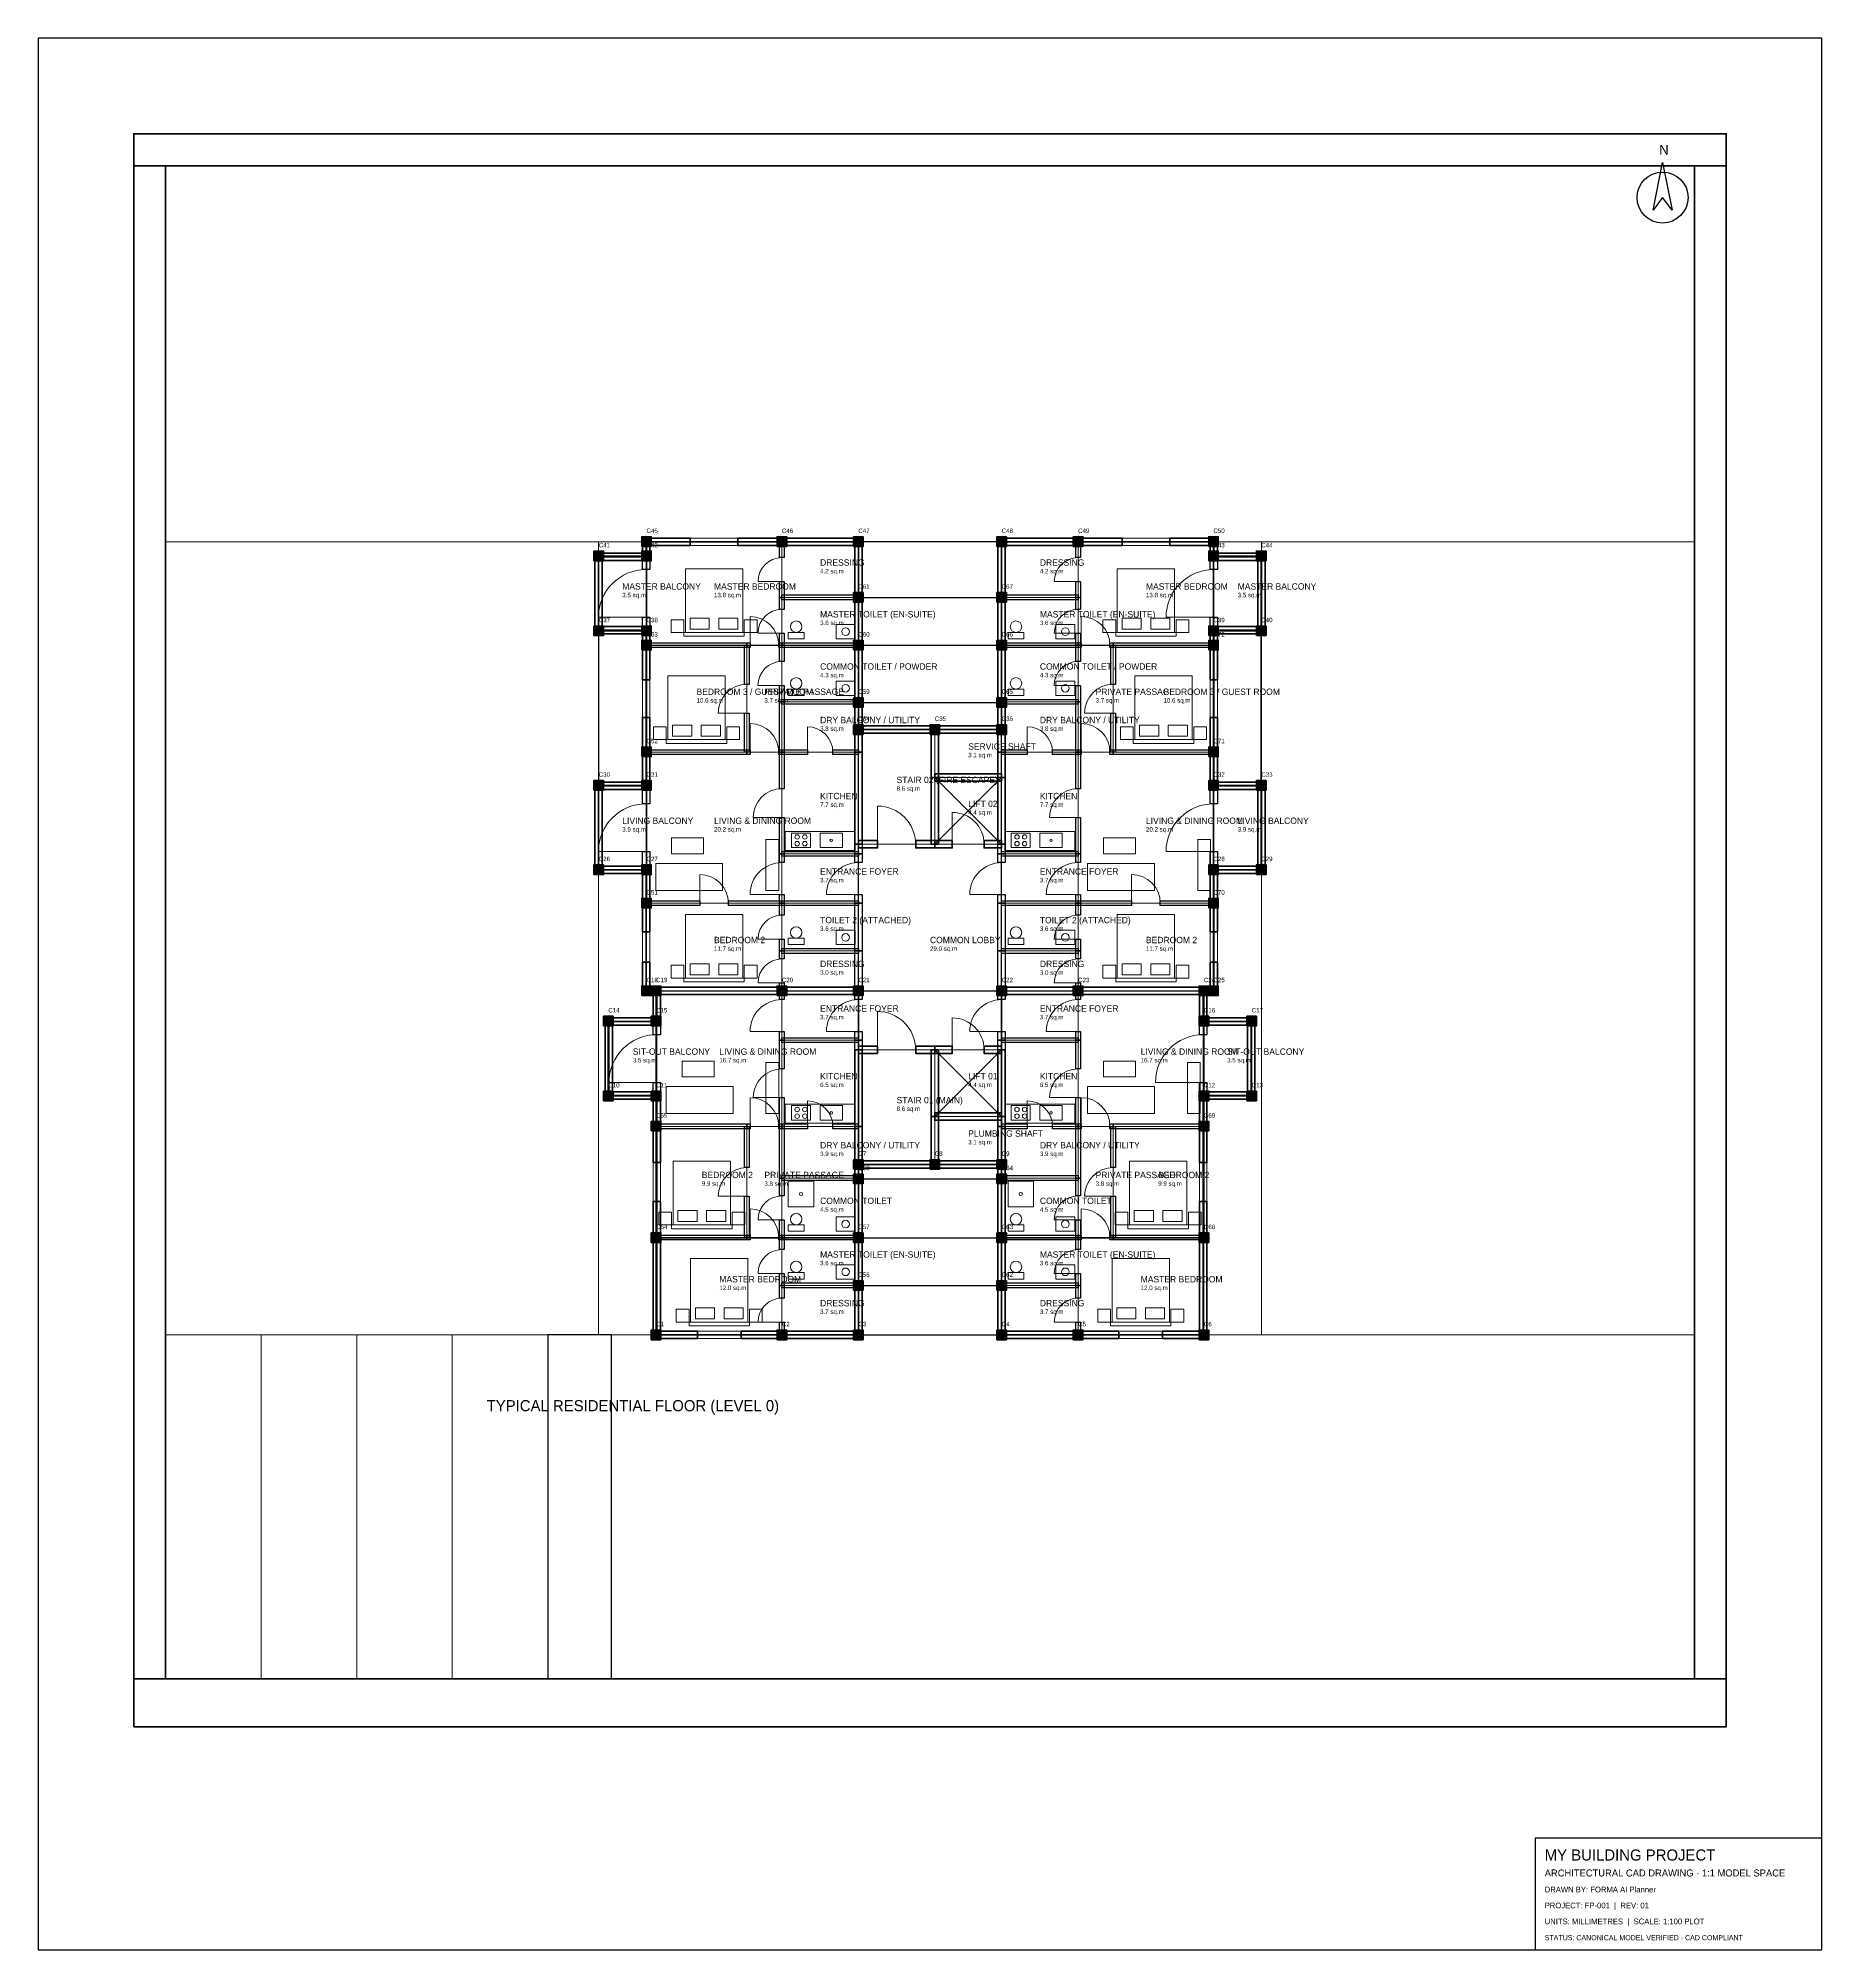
# Model space of a CAD drawing. Header units: millimetres. Extents: x -3000 to 53000, y -7000 to 53000.
import ezdxf

# ---------------------------------------------------------------- set-up
doc = ezdxf.new("R2010")
doc.units = ezdxf.units.MM
for name, color, linetype, lineweight in [('A-ANNO', 7, 'Continuous', 25), ('A-BALC', 2, 'Continuous', 25), ('A-DOOR', 4, 'Continuous', 18), ('A-FURN', 251, 'Continuous', 13), ('A-GLAZ', 140, 'Continuous', 13), ('A-HATCH', 8, 'Continuous', 9), ('A-LIFT', 30, 'Continuous', 35), ('A-ROOM-AREA', 9, 'Continuous', 15), ('A-ROOM-NAME', 7, 'Continuous', 20), ('A-SITE-BLDG', 3, 'Continuous', 35), ('A-SITE-LAND', 94, 'Continuous', 18), ('A-SITE-PARK', 4, 'Continuous', 20), ('A-SITE-ROAD', 8, 'Continuous', 25), ('A-TEXT', 7, 'Continuous', 18), ('A-WALL-EXT', 3, 'Continuous', 50), ('A-WALL-INT', 8, 'Continuous', 25), ('A-WALL-PARTY', 1, 'Continuous', 35), ('A-WINDOW', 5, 'Continuous', 18), ('S-BEAM', 6, 'Continuous', 25), ('S-COLUMN', 1, 'Continuous', 35), ('SITE', 3, 'Continuous', 35)]:
    doc.layers.add(name, color=color, linetype=linetype, lineweight=lineweight)

msp = doc.modelspace()

# ---------------------------------------------------------------- hatches: boundary and pattern name
at = {"layer": 'A-HATCH'}
for points in [[(15950, 37050), (16250, 37050), (16250, 37350), (15950, 37350)], [(20200, 37050), (20500, 37050), (20500, 37350), (20200, 37350)], [(22600, 37050), (22900, 37050), (22900, 37350), (22600, 37350)], [(27100, 37050), (27400, 37050), (27400, 37350), (27100, 37350)], [(29500, 37050), (29800, 37050), (29800, 37350), (29500, 37350)], [(33750, 37050), (34050, 37050), (34050, 37350), (33750, 37350)], [(14450, 36600), (14750, 36600), (14750, 36900), (14450, 36900)], [(15950, 36600), (16250, 36600), (16250, 36900), (15950, 36900)], [(33750, 36600), (34050, 36600), (34050, 36900), (33750, 36900)], [(35250, 36600), (35550, 36600), (35550, 36900), (35250, 36900)], [(22600, 35300), (22900, 35300), (22900, 35600), (22600, 35600)], [(27100, 35300), (27400, 35300), (27400, 35600), (27100, 35600)], [(14450, 34250), (14750, 34250), (14750, 34550), (14450, 34550)], [(15950, 34250), (16250, 34250), (16250, 34550), (15950, 34550)], [(33750, 34250), (34050, 34250), (34050, 34550), (33750, 34550)], [(35250, 34250), (35550, 34250), (35550, 34550), (35250, 34550)], [(15950, 33800), (16250, 33800), (16250, 34100), (15950, 34100)], [(22600, 33800), (22900, 33800), (22900, 34100), (22600, 34100)], [(27100, 33800), (27400, 33800), (27400, 34100), (27100, 34100)], [(33750, 33800), (34050, 33800), (34050, 34100), (33750, 34100)], [(22600, 32000), (22900, 32000), (22900, 32300), (22600, 32300)], [(27100, 32000), (27400, 32000), (27400, 32300), (27100, 32300)], [(22600, 31150), (22900, 31150), (22900, 31450), (22600, 31450)], [(25000, 31150), (25300, 31150), (25300, 31450), (25000, 31450)], [(27100, 31150), (27400, 31150), (27400, 31450), (27100, 31450)], [(15950, 30450), (16250, 30450), (16250, 30750), (15950, 30750)], [(33750, 30450), (34050, 30450), (34050, 30750), (33750, 30750)], [(14450, 29400), (14750, 29400), (14750, 29700), (14450, 29700)], [(15950, 29400), (16250, 29400), (16250, 29700), (15950, 29700)], [(33750, 29400), (34050, 29400), (34050, 29700), (33750, 29700)], [(35250, 29400), (35550, 29400), (35550, 29700), (35250, 29700)], [(14450, 26750), (14750, 26750), (14750, 27050), (14450, 27050)], [(15950, 26750), (16250, 26750), (16250, 27050), (15950, 27050)], [(33750, 26750), (34050, 26750), (34050, 27050), (33750, 27050)], [(35250, 26750), (35550, 26750), (35550, 27050), (35250, 27050)], [(15950, 25700), (16250, 25700), (16250, 26000), (15950, 26000)], [(33750, 25700), (34050, 25700), (34050, 26000), (33750, 26000)], [(15950, 22950), (16250, 22950), (16250, 23250), (15950, 23250)], [(16250, 22950), (16550, 22950), (16550, 23250), (16250, 23250)], [(20200, 22950), (20500, 22950), (20500, 23250), (20200, 23250)], [(22600, 22950), (22900, 22950), (22900, 23250), (22600, 23250)], [(27100, 22950), (27400, 22950), (27400, 23250), (27100, 23250)], [(29500, 22950), (29800, 22950), (29800, 23250), (29500, 23250)], [(33450, 22950), (33750, 22950), (33750, 23250), (33450, 23250)], [(33750, 22950), (34050, 22950), (34050, 23250), (33750, 23250)], [(14750, 22000), (15050, 22000), (15050, 22300), (14750, 22300)], [(16250, 22000), (16550, 22000), (16550, 22300), (16250, 22300)], [(33450, 22000), (33750, 22000), (33750, 22300), (33450, 22300)], [(34950, 22000), (35250, 22000), (35250, 22300), (34950, 22300)], [(14750, 19650), (15050, 19650), (15050, 19950), (14750, 19950)], [(16250, 19650), (16550, 19650), (16550, 19950), (16250, 19950)], [(33450, 19650), (33750, 19650), (33750, 19950), (33450, 19950)], [(34950, 19650), (35250, 19650), (35250, 19950), (34950, 19950)], [(16250, 18700), (16550, 18700), (16550, 19000), (16250, 19000)], [(33450, 18700), (33750, 18700), (33750, 19000), (33450, 19000)], [(22600, 17500), (22900, 17500), (22900, 17800), (22600, 17800)], [(25000, 17500), (25300, 17500), (25300, 17800), (25000, 17800)], [(27100, 17500), (27400, 17500), (27400, 17800), (27100, 17800)], [(22600, 17050), (22900, 17050), (22900, 17350), (22600, 17350)], [(27100, 17050), (27400, 17050), (27400, 17350), (27100, 17350)], [(16250, 15200), (16550, 15200), (16550, 15500), (16250, 15500)], [(22600, 15200), (22900, 15200), (22900, 15500), (22600, 15500)], [(27100, 15200), (27400, 15200), (27400, 15500), (27100, 15500)], [(33450, 15200), (33750, 15200), (33750, 15500), (33450, 15500)], [(22600, 13700), (22900, 13700), (22900, 14000), (22600, 14000)], [(27100, 13700), (27400, 13700), (27400, 14000), (27100, 14000)], [(16250, 12150), (16550, 12150), (16550, 12450), (16250, 12450)], [(20200, 12150), (20500, 12150), (20500, 12450), (20200, 12450)], [(22600, 12150), (22900, 12150), (22900, 12450), (22600, 12450)], [(27100, 12150), (27400, 12150), (27400, 12450), (27100, 12450)], [(29500, 12150), (29800, 12150), (29800, 12450), (29500, 12450)], [(33450, 12150), (33750, 12150), (33750, 12450), (33450, 12450)]]:
    msp.add_hatch(color=256, dxfattribs=at).paths.add_polyline_path(points, flags=0)

# ---------------------------------------------------------------- linework, layer by layer
at = {"layer": 'A-ANNO'}
for points in [[(-3000, -7000), (53000, -7000), (53000, 53000), (-3000, 53000)], [(48000, 49100), (48299, 47599), (48000, 48000), (47701, 47599)], [(44000, -7000), (53000, -7000), (53000, -3500), (44000, -3500)]]:
    msp.add_lwpolyline(points, close=True, dxfattribs=at)
msp.add_circle((48000, 48000), 800, dxfattribs=at)
at = {"layer": 'A-BALC'}
for points in [[(15973, 36323), (15973, 36726), (16203, 36726), (16203, 36323)], [(33797, 36323), (33797, 36726), (34027, 36726), (34027, 36323)], [(15973, 34420), (15973, 34823), (16203, 34823), (16203, 34420)], [(33797, 34420), (33797, 34823), (34027, 34823), (34027, 34420)], [(15973, 28969), (15973, 29535), (16203, 29535), (16203, 28969)], [(33797, 28969), (33797, 29535), (34027, 29535), (34027, 28969)], [(15973, 26902), (15973, 27469), (16203, 27469), (16203, 26902)], [(33797, 26902), (33797, 27469), (34027, 27469), (34027, 26902)], [(16305, 21723), (16305, 22136), (16535, 22136), (16535, 21723)], [(33465, 21723), (33465, 22136), (33695, 22136), (33695, 21723)], [(16305, 19809), (16305, 20223), (16535, 20223), (16535, 19809)], [(33465, 19809), (33465, 20223), (33695, 20223), (33695, 19809)]]:
    msp.add_lwpolyline(points, close=True, dxfattribs=at)
at = {"layer": 'A-DOOR'}
for p, q in [((20350, 35948), (19600, 35948)), ((29650, 35948), (28900, 35948)), ((16088, 34823), (14588, 34823)), ((19350, 33949), (19350, 34849)), ((29750, 33949), (29750, 34849)), ((33912, 34823), (32412, 34823)), ((20350, 34324), (19600, 34324)), ((29650, 34324), (28900, 34324)), ((20350, 32686), (19599, 32686)), ((29650, 32686), (28899, 32686)), ((19250, 31819), (18350, 31819)), ((30750, 31819), (29850, 31819)), ((19350, 30588), (19350, 31488)), ((21150, 30588), (21150, 31388)), ((28050, 30588), (28050, 31388)), ((29750, 30588), (29750, 31488)), ((23350, 27700), (23350, 28900)), ((20350, 28544), (19450, 28544)), ((25700, 27700), (25700, 28700)), ((29650, 28544), (28750, 28544)), ((16088, 27469), (14588, 27469)), ((33912, 27469), (32412, 27469)), ((17769, 25850), (17769, 26750)), ((31331, 25850), (31331, 26750)), ((20350, 26125), (19350, 26125)), ((22750, 26125), (21750, 26125)), ((27250, 26125), (26250, 26125)), ((29650, 26125), (28650, 26125)), ((20350, 24725), (19600, 24725)), ((29650, 24725), (28900, 24725)), ((20350, 23350), (19600, 23350)), ((29650, 23350), (28900, 23350)), ((23350, 21250), (23350, 22450)), ((25700, 21250), (25700, 22250)), ((20350, 21825), (19350, 21825)), ((22750, 21825), (21750, 21825)), ((27250, 21825), (26250, 21825)), ((29650, 21825), (28650, 21825)), ((16420, 20223), (14920, 20223)), ((33580, 20223), (32080, 20223)), ((19350, 18845), (19350, 19745)), ((20350, 19748), (19451, 19748)), ((21150, 18845), (21150, 19645)), ((28050, 18845), (28050, 19645)), ((29650, 19748), (28751, 19748)), ((29750, 18845), (29750, 19745)), ((19250, 16650), (18350, 16650)), ((19350, 15354), (19350, 16254)), ((29750, 15354), (29750, 16254)), ((30750, 16650), (29850, 16650)), ((20350, 15914), (19600, 15914)), ((29650, 15914), (28900, 15914)), ((20350, 14229), (19600, 14229)), ((29650, 14229), (28900, 14229)), ((20350, 12704), (19600, 12704)), ((29650, 12704), (28900, 12704))]:
    msp.add_line(p, q, dxfattribs=at)
for centre, radius, start, end in [((20350, 35948), 750, 90, 180), ((29650, 35948), 750, 90, 180), ((16088, 34823), 1500, 90, 180), ((33912, 34823), 1500, 90, 180), ((19350, 33949), 900, 0, 90), ((20350, 34324), 750, 90, 180), ((29650, 34324), 750, 90, 180), ((29750, 33949), 900, 0, 90), ((20350, 32686), 751, 90, 180), ((29650, 32686), 751, 90, 180), ((19250, 31819), 900, 90, 180), ((30750, 31819), 900, 90, 180), ((19350, 30588), 900, 0, 90), ((21150, 30588), 800, 0, 90), ((28050, 30588), 800, 0, 90), ((29750, 30588), 900, 0, 90), ((20350, 28544), 900, 90, 180), ((29650, 28544), 900, 90, 180), ((16088, 27469), 1500, 90, 180), ((23350, 27700), 1200, 0, 90), ((33912, 27469), 1500, 90, 180), ((25700, 27700), 1000, 0, 90), ((20350, 26125), 1000, 90, 180), ((22750, 26125), 1000, 90, 180), ((27250, 26125), 1000, 90, 180), ((29650, 26125), 1000, 90, 180), ((17769, 25850), 900, 0, 90), ((31331, 25850), 900, 0, 90), ((20350, 24725), 750, 90, 180), ((29650, 24725), 750, 90, 180), ((20350, 23350), 750, 90, 180), ((29650, 23350), 750, 90, 180), ((20350, 21825), 1000, 90, 180), ((22750, 21825), 1000, 90, 180), ((27250, 21825), 1000, 90, 180), ((29650, 21825), 1000, 90, 180), ((23350, 21250), 1200, 0, 90), ((25700, 21250), 1000, 0, 90), ((16420, 20223), 1500, 90, 180), ((33580, 20223), 1500, 90, 180), ((20350, 19748), 899, 90, 180), ((29650, 19748), 899, 90, 180), ((19350, 18845), 900, 0, 90), ((21150, 18845), 800, 0, 90), ((28050, 18845), 800, 0, 90), ((29750, 18845), 900, 0, 90), ((19250, 16650), 900, 90, 180), ((30750, 16650), 900, 90, 180), ((19350, 15354), 900, 0, 90), ((20350, 15914), 750, 90, 180), ((29650, 15914), 750, 90, 180), ((29750, 15354), 900, 0, 90), ((20350, 14229), 750, 90, 180), ((29650, 14229), 750, 90, 180), ((20350, 12704), 750, 90, 180), ((29650, 12704), 750, 90, 180)]:
    msp.add_arc(centre, radius, start, end, dxfattribs=at)
at = {"layer": 'A-FURN'}
for points in [[(17319, 34349), (19119, 34349), (19119, 36349), (17319, 36349)], [(30881, 34349), (32681, 34349), (32681, 36349), (30881, 36349)], [(16869, 34349), (17269, 34349), (17269, 34749), (16869, 34749)], [(17269, 34229), (19169, 34229), (19169, 34349), (17269, 34349)], [(17469, 34449), (18069, 34449), (18069, 34799), (17469, 34799)], [(18369, 34449), (18969, 34449), (18969, 34799), (18369, 34799)], [(19169, 34349), (19569, 34349), (19569, 34749), (19169, 34749)], [(20550, 34149), (21050, 34149), (21050, 34349), (20550, 34349)], [(22050, 34149), (22650, 34149), (22650, 34599), (22050, 34599)], [(27450, 34149), (27950, 34149), (27950, 34349), (27450, 34349)], [(28950, 34149), (29550, 34149), (29550, 34599), (28950, 34599)], [(30431, 34349), (30831, 34349), (30831, 34749), (30431, 34749)], [(30831, 34229), (32731, 34229), (32731, 34349), (30831, 34349)], [(31031, 34449), (31631, 34449), (31631, 34799), (31031, 34799)], [(31931, 34449), (32531, 34449), (32531, 34799), (31931, 34799)], [(32731, 34349), (33131, 34349), (33131, 34749), (32731, 34749)], [(16769, 30988), (18569, 30988), (18569, 32988), (16769, 32988)], [(20550, 32372), (21050, 32372), (21050, 32572), (20550, 32572)], [(22050, 32372), (22650, 32372), (22650, 32822), (22050, 32822)], [(27450, 32372), (27950, 32372), (27950, 32572), (27450, 32572)], [(28950, 32372), (29550, 32372), (29550, 32822), (28950, 32822)], [(31431, 30988), (33231, 30988), (33231, 32988), (31431, 32988)], [(16319, 30988), (16719, 30988), (16719, 31388), (16319, 31388)], [(16919, 31088), (17519, 31088), (17519, 31438), (16919, 31438)], [(17819, 31088), (18419, 31088), (18419, 31438), (17819, 31438)], [(18619, 30988), (19019, 30988), (19019, 31388), (18619, 31388)], [(30981, 30988), (31381, 30988), (31381, 31388), (30981, 31388)], [(31581, 31088), (32181, 31088), (32181, 31438), (31581, 31438)], [(32481, 31088), (33081, 31088), (33081, 31438), (32481, 31438)], [(33281, 30988), (33681, 30988), (33681, 31388), (33281, 31388)], [(16719, 30868), (18619, 30868), (18619, 30988), (16719, 30988)], [(31381, 30868), (33281, 30868), (33281, 30988), (31381, 30988)], [(16888, 27400), (17888, 27400), (17888, 27900), (16888, 27900)], [(19850, 26250), (20250, 26250), (20250, 27850), (19850, 27850)], [(20450, 27500), (22650, 27500), (22650, 28100), (20450, 28100)], [(20650, 27600), (21250, 27600), (21250, 28050), (20650, 28050)], [(21550, 27600), (22250, 27600), (22250, 28050), (21550, 28050)], [(27350, 27500), (29550, 27500), (29550, 28100), (27350, 28100)], [(27550, 27600), (28150, 27600), (28150, 28050), (27550, 28050)], [(28450, 27600), (29150, 27600), (29150, 28050), (28450, 28050)], [(30450, 27400), (31450, 27400), (31450, 27900), (30450, 27900)], [(33412, 26250), (33812, 26250), (33812, 27850), (33412, 27850)], [(16388, 26250), (18488, 26250), (18488, 27100), (16388, 27100)], [(29950, 26250), (32050, 26250), (32050, 27100), (29950, 27100)], [(17319, 23500), (19119, 23500), (19119, 25500), (17319, 25500)], [(30881, 23500), (32681, 23500), (32681, 25500), (30881, 25500)], [(20550, 24550), (21050, 24550), (21050, 24750), (20550, 24750)], [(22050, 24550), (22650, 24550), (22650, 25000), (22050, 25000)], [(27450, 24550), (27950, 24550), (27950, 24750), (27450, 24750)], [(28950, 24550), (29550, 24550), (29550, 25000), (28950, 25000)], [(16869, 23500), (17269, 23500), (17269, 23900), (16869, 23900)], [(17269, 23380), (19169, 23380), (19169, 23500), (17269, 23500)], [(17469, 23600), (18069, 23600), (18069, 23950), (17469, 23950)], [(18369, 23600), (18969, 23600), (18969, 23950), (18369, 23950)], [(19169, 23500), (19569, 23500), (19569, 23900), (19169, 23900)], [(30431, 23500), (30831, 23500), (30831, 23900), (30431, 23900)], [(30831, 23380), (32731, 23380), (32731, 23500), (30831, 23500)], [(31031, 23600), (31631, 23600), (31631, 23950), (31031, 23950)], [(31931, 23600), (32531, 23600), (32531, 23950), (31931, 23950)], [(32731, 23500), (33131, 23500), (33131, 23900), (32731, 23900)], [(17220, 20395), (18220, 20395), (18220, 20895), (17220, 20895)], [(19850, 19245), (20250, 19245), (20250, 20845), (19850, 20845)], [(30450, 20395), (31450, 20395), (31450, 20895), (30450, 20895)], [(33080, 19245), (33480, 19245), (33480, 20845), (33080, 20845)], [(16720, 19245), (18820, 19245), (18820, 20095), (16720, 20095)], [(29950, 19245), (32050, 19245), (32050, 20095), (29950, 20095)], [(20450, 18945), (22650, 18945), (22650, 19545), (20450, 19545)], [(20650, 19045), (21250, 19045), (21250, 19495), (20650, 19495)], [(21550, 19045), (22250, 19045), (22250, 19495), (21550, 19495)], [(27350, 18945), (29550, 18945), (29550, 19545), (27350, 19545)], [(27550, 19045), (28150, 19045), (28150, 19495), (27550, 19495)], [(28450, 19045), (29150, 19045), (29150, 19495), (28450, 19495)], [(16935, 15754), (18735, 15754), (18735, 17754), (16935, 17754)], [(31265, 15754), (33065, 15754), (33065, 17754), (31265, 17754)], [(20550, 16324), (21350, 16324), (21350, 17124), (20550, 17124)], [(27450, 16324), (28250, 16324), (28250, 17124), (27450, 17124)], [(17085, 15854), (17685, 15854), (17685, 16204), (17085, 16204)], [(17985, 15854), (18585, 15854), (18585, 16204), (17985, 16204)], [(31415, 15854), (32015, 15854), (32015, 16204), (31415, 16204)], [(32315, 15854), (32915, 15854), (32915, 16204), (32315, 16204)], [(16485, 15754), (16885, 15754), (16885, 16154), (16485, 16154)], [(16885, 15634), (18785, 15634), (18785, 15754), (16885, 15754)], [(18785, 15754), (19185, 15754), (19185, 16154), (18785, 16154)], [(20550, 15554), (21050, 15554), (21050, 15754), (20550, 15754)], [(22050, 15554), (22650, 15554), (22650, 16004), (22050, 16004)], [(27450, 15554), (27950, 15554), (27950, 15754), (27450, 15754)], [(28950, 15554), (29550, 15554), (29550, 16004), (28950, 16004)], [(30815, 15754), (31215, 15754), (31215, 16154), (30815, 16154)], [(31215, 15634), (33115, 15634), (33115, 15754), (31215, 15754)], [(33115, 15754), (33515, 15754), (33515, 16154), (33115, 16154)], [(17485, 12703), (19285, 12703), (19285, 14703), (17485, 14703)], [(22050, 14054), (22650, 14054), (22650, 14504), (22050, 14504)], [(28950, 14054), (29550, 14054), (29550, 14504), (28950, 14504)], [(30715, 12703), (32515, 12703), (32515, 14703), (30715, 14703)], [(20550, 14054), (21050, 14054), (21050, 14254), (20550, 14254)], [(27450, 14054), (27950, 14054), (27950, 14254), (27450, 14254)], [(17035, 12703), (17435, 12703), (17435, 13103), (17035, 13103)], [(17435, 12583), (19335, 12583), (19335, 12703), (17435, 12703)], [(17635, 12803), (18235, 12803), (18235, 13153), (17635, 13153)], [(18535, 12803), (19135, 12803), (19135, 13153), (18535, 13153)], [(19335, 12703), (19735, 12703), (19735, 13103), (19335, 13103)], [(30265, 12703), (30665, 12703), (30665, 13103), (30265, 13103)], [(30665, 12583), (32565, 12583), (32565, 12703), (30665, 12703)], [(30865, 12803), (31465, 12803), (31465, 13153), (30865, 13153)], [(31765, 12803), (32365, 12803), (32365, 13153), (31765, 13153)], [(32565, 12703), (32965, 12703), (32965, 13103), (32565, 13103)]]:
    msp.add_lwpolyline(points, close=True, dxfattribs=at)
for centre, radius in [((20800, 34529), 180), ((22350, 34374), 120), ((27700, 34529), 180), ((29250, 34374), 120), ((20800, 32752), 180), ((22350, 32597), 120), ((27700, 32752), 180), ((29250, 32597), 120), ((20830, 27930), 70), ((20830, 27720), 70), ((21070, 27930), 70), ((21070, 27720), 70), ((21900, 27825), 40), ((27730, 27930), 70), ((27730, 27720), 70), ((27970, 27930), 70), ((27970, 27720), 70), ((28800, 27825), 40), ((20800, 24930), 180), ((22350, 24775), 120), ((27700, 24930), 180), ((29250, 24775), 120), ((20830, 19375), 70), ((20830, 19165), 70), ((21070, 19375), 70), ((21070, 19165), 70), ((21900, 19270), 40), ((27730, 19375), 70), ((27730, 19165), 70), ((27970, 19375), 70), ((27970, 19165), 70), ((28800, 19270), 40), ((20950, 16724), 50), ((27850, 16724), 50), ((20800, 15934), 180), ((22350, 15779), 120), ((27700, 15934), 180), ((29250, 15779), 120), ((20800, 14434), 180), ((27700, 14434), 180), ((22350, 14279), 120), ((29250, 14279), 120)]:
    msp.add_circle(centre, radius, dxfattribs=at)
at = {"layer": 'A-GLAZ'}
for p, q in [((17473, 37197), (18965, 37197)), ((31035, 37197), (32527, 37197)), ((16088, 31681), (16088, 32857)), ((33912, 31681), (33912, 32857)), ((16088, 23994), (16088, 24956)), ((33912, 23994), (33912, 24956)), ((16420, 16489), (16420, 17711)), ((33580, 16489), (33580, 17711)), ((17697, 12303), (19073, 12303)), ((30927, 12303), (32303, 12303))]:
    msp.add_line(p, q, dxfattribs=at)
at = {"layer": 'A-LIFT'}
for p, q in [((25150, 27700), (27250, 29800)), ((25150, 29800), (27250, 27700)), ((25150, 19150), (27250, 21250)), ((25150, 21250), (27250, 19150))]:
    msp.add_line(p, q, dxfattribs=at)
for points in [[(22635, 30588), (22635, 31300), (22865, 31300), (22865, 30588)], [(25035, 29800), (25035, 31300), (25265, 31300), (25265, 29800)], [(27135, 30588), (27135, 31300), (27365, 31300), (27365, 30588)], [(22635, 27700), (22635, 30588), (22865, 30588), (22865, 27700)], [(27135, 29800), (27135, 30588), (27365, 30588), (27365, 29800)], [(25035, 27700), (25035, 29800), (25265, 29800), (25265, 27700)], [(25150, 29915), (27250, 29915), (27250, 29685), (25150, 29685)], [(27135, 27700), (27135, 29800), (27365, 29800), (27365, 27700)], [(22750, 27815), (23350, 27815), (23350, 27585), (22750, 27585)], [(24550, 27815), (25150, 27815), (25150, 27585), (24550, 27585)], [(25150, 27815), (25700, 27815), (25700, 27585), (25150, 27585)], [(26700, 27815), (27250, 27815), (27250, 27585), (26700, 27585)], [(22635, 18845), (22635, 21250), (22865, 21250), (22865, 18845)], [(22750, 21365), (23350, 21365), (23350, 21135), (22750, 21135)], [(24550, 21365), (25150, 21365), (25150, 21135), (24550, 21135)], [(25035, 19150), (25035, 21250), (25265, 21250), (25265, 19150)], [(25150, 21365), (25700, 21365), (25700, 21135), (25150, 21135)], [(26700, 21365), (27250, 21365), (27250, 21135), (26700, 21135)], [(27135, 19150), (27135, 21250), (27365, 21250), (27365, 19150)], [(25150, 19265), (27250, 19265), (27250, 19035), (25150, 19035)], [(22635, 17650), (22635, 18845), (22865, 18845), (22865, 17650)], [(25035, 17650), (25035, 19150), (25265, 19150), (25265, 17650)], [(27135, 18845), (27135, 19150), (27365, 19150), (27365, 18845)], [(27135, 17650), (27135, 18845), (27365, 18845), (27365, 17650)]]:
    msp.add_lwpolyline(points, close=True, dxfattribs=at)
at = {"layer": 'A-ROOM-NAME'}
for points in [[(14588, 34420), (16088, 34420), (16088, 36726), (14588, 36726)], [(16088, 33949), (20350, 33949), (20350, 37197), (16088, 37197)], [(20350, 35449), (22750, 35449), (22750, 37197), (20350, 37197)], [(27250, 35449), (29650, 35449), (29650, 37197), (27250, 37197)], [(29650, 33949), (33912, 33949), (33912, 37197), (29650, 37197)], [(33912, 34420), (35412, 34420), (35412, 36726), (33912, 36726)], [(20350, 33949), (22750, 33949), (22750, 35449), (20350, 35449)], [(27250, 33949), (29650, 33949), (29650, 35449), (27250, 35449)], [(16088, 30588), (19250, 30588), (19250, 33949), (16088, 33949)], [(19250, 30588), (20350, 30588), (20350, 33949), (19250, 33949)], [(20350, 32172), (22750, 32172), (22750, 33949), (20350, 33949)], [(27250, 32172), (29650, 32172), (29650, 33949), (27250, 33949)], [(29650, 30588), (30750, 30588), (30750, 33949), (29650, 33949)], [(30750, 30588), (33912, 30588), (33912, 33949), (30750, 33949)], [(20350, 30588), (22750, 30588), (22750, 32172), (20350, 32172)], [(27250, 30588), (29650, 30588), (29650, 32172), (27250, 32172)], [(22750, 27700), (25150, 27700), (25150, 31300), (22750, 31300)], [(25150, 29800), (27250, 29800), (27250, 31300), (25150, 31300)], [(16088, 25850), (20350, 25850), (20350, 30588), (16088, 30588)], [(20350, 27400), (22750, 27400), (22750, 30588), (20350, 30588)], [(27250, 27400), (29650, 27400), (29650, 30588), (27250, 30588)], [(29650, 25850), (33912, 25850), (33912, 30588), (29650, 30588)], [(14588, 26902), (16088, 26902), (16088, 29535), (14588, 29535)], [(25150, 27700), (27250, 27700), (27250, 29800), (25150, 29800)], [(33912, 26902), (35412, 26902), (35412, 29535), (33912, 29535)], [(22750, 21250), (27250, 21250), (27250, 27700), (22750, 27700)], [(20350, 25850), (22750, 25850), (22750, 27400), (20350, 27400)], [(27250, 25850), (29650, 25850), (29650, 27400), (27250, 27400)], [(16088, 23100), (20350, 23100), (20350, 25850), (16088, 25850)], [(20350, 24350), (22750, 24350), (22750, 25850), (20350, 25850)], [(27250, 24350), (29650, 24350), (29650, 25850), (27250, 25850)], [(29650, 23100), (33912, 23100), (33912, 25850), (29650, 25850)], [(20350, 23100), (22750, 23100), (22750, 24350), (20350, 24350)], [(27250, 23100), (29650, 23100), (29650, 24350), (27250, 24350)], [(16420, 18845), (20350, 18845), (20350, 23100), (16420, 23100)], [(20350, 21550), (22750, 21550), (22750, 23100), (20350, 23100)], [(27250, 21550), (29650, 21550), (29650, 23100), (27250, 23100)], [(29650, 18845), (33580, 18845), (33580, 23100), (29650, 23100)], [(14920, 19809), (16420, 19809), (16420, 22136), (14920, 22136)], [(33580, 19809), (35080, 19809), (35080, 22136), (33580, 22136)], [(20350, 18845), (22750, 18845), (22750, 21550), (20350, 21550)], [(22750, 17650), (25150, 17650), (25150, 21250), (22750, 21250)], [(25150, 19150), (27250, 19150), (27250, 21250), (25150, 21250)], [(27250, 18845), (29650, 18845), (29650, 21550), (27250, 21550)], [(16420, 15354), (19250, 15354), (19250, 18845), (16420, 18845)], [(19250, 15354), (20350, 15354), (20350, 18845), (19250, 18845)], [(20350, 17224), (22750, 17224), (22750, 18845), (20350, 18845)], [(25150, 17650), (27250, 17650), (27250, 19150), (25150, 19150)], [(27250, 17224), (29650, 17224), (29650, 18845), (27250, 18845)], [(29650, 15354), (30750, 15354), (30750, 18845), (29650, 18845)], [(30750, 15354), (33580, 15354), (33580, 18845), (30750, 18845)], [(20350, 15354), (22750, 15354), (22750, 17224), (20350, 17224)], [(27250, 15354), (29650, 15354), (29650, 17224), (27250, 17224)], [(16420, 12303), (20350, 12303), (20350, 15354), (16420, 15354)], [(20350, 13854), (22750, 13854), (22750, 15354), (20350, 15354)], [(27250, 13854), (29650, 13854), (29650, 15354), (27250, 15354)], [(29650, 12303), (33580, 12303), (33580, 15354), (29650, 15354)], [(20350, 12303), (22750, 12303), (22750, 13854), (20350, 13854)], [(27250, 12303), (29650, 12303), (29650, 13854), (27250, 13854)]]:
    msp.add_lwpolyline(points, close=True, dxfattribs=at)
at = {"layer": 'A-SITE-BLDG'}
for points in [[(0, 1500), (1000, 1500), (1000, 49000), (0, 49000)], [(49000, 1500), (50000, 1500), (50000, 49000), (49000, 49000)], [(0, 0), (50000, 0), (50000, 1500), (0, 1500)]]:
    msp.add_lwpolyline(points, close=True, dxfattribs=at)
at = {"layer": 'A-SITE-LAND'}
for points in [[(0, 49000), (50000, 49000), (50000, 50000), (0, 50000)], [(1000, 37197), (49000, 37197), (49000, 49000), (1000, 49000)], [(1000, 12303), (14588, 12303), (14588, 37197), (1000, 37197)], [(35412, 12303), (49000, 12303), (49000, 37197), (35412, 37197)], [(15000, 1500), (49000, 1500), (49000, 12303), (15000, 12303)]]:
    msp.add_lwpolyline(points, close=True, dxfattribs=at)
at = {"layer": 'A-SITE-PARK'}
for points in [[(1000, 1500), (4000, 1500), (4000, 12303), (1000, 12303)], [(4000, 1500), (7000, 1500), (7000, 12303), (4000, 12303)], [(7000, 1500), (10000, 1500), (10000, 12303), (7000, 12303)], [(10000, 1500), (13000, 1500), (13000, 12303), (10000, 12303)]]:
    msp.add_lwpolyline(points, close=True, dxfattribs=at)
at = {"layer": 'A-SITE-ROAD'}
msp.add_lwpolyline([(13000, 1500), (15000, 1500), (15000, 12303), (13000, 12303)], close=True, dxfattribs=at)
at = {"layer": 'A-WALL-EXT'}
for points in [[(16088, 37312), (17473, 37312), (17473, 37082), (16088, 37082)], [(18965, 37312), (20350, 37312), (20350, 37082), (18965, 37082)], [(20350, 37312), (22750, 37312), (22750, 37082), (20350, 37082)], [(27250, 37312), (29650, 37312), (29650, 37082), (27250, 37082)], [(29650, 37312), (31035, 37312), (31035, 37082), (29650, 37082)], [(32527, 37312), (33912, 37312), (33912, 37082), (32527, 37082)], [(14473, 34420), (14473, 36726), (14703, 36726), (14703, 34420)], [(16420, 12303), (20350, 12303), (22750, 12303), (22750, 13854), (22750, 15354), (22750, 17224), (22750, 17650), (25150, 17650), (27250, 17650), (27250, 17224), (27250, 15354), (27250, 13854), (27250, 12303), (29650, 12303), (33580, 12303), (33580, 15354), (33580, 18845), (33580, 19809), (35080, 19809), (35080, 22136), (33580, 22136), (33580, 23100), (33912, 23100), (33912, 25850), (33912, 26902), (35412, 26902), (35412, 29535), (33912, 29535), (33912, 30588), (33912, 33949), (33912, 34420), (35412, 34420), (35412, 36726), (33912, 36726), (33912, 37197), (29650, 37197), (27250, 37197), (27250, 35449), (27250, 33949), (27250, 32172), (27250, 31300), (25150, 31300), (22750, 31300), (22750, 32172), (22750, 33949), (22750, 35449), (22750, 37197), (20350, 37197), (16088, 37197), (16088, 36726), (14588, 36726), (14588, 34420), (16088, 34420), (16088, 33949), (16088, 30588), (16088, 29535), (14588, 29535), (14588, 26902), (16088, 26902), (16088, 25850), (16088, 23100), (16420, 23100), (16420, 22136), (14920, 22136), (14920, 19809), (16420, 19809), (16420, 18845), (16420, 15354)], [(14588, 36841), (16088, 36841), (16088, 36611), (14588, 36611)], [(15973, 36726), (15973, 37197), (16203, 37197), (16203, 36726)], [(22635, 35449), (22635, 37197), (22865, 37197), (22865, 35449)], [(27135, 35449), (27135, 37197), (27365, 37197), (27365, 35449)], [(33797, 36726), (33797, 37197), (34027, 37197), (34027, 36726)], [(33912, 36841), (35412, 36841), (35412, 36611), (33912, 36611)], [(35297, 34420), (35297, 36726), (35527, 36726), (35527, 34420)], [(22635, 33949), (22635, 35449), (22865, 35449), (22865, 33949)], [(27135, 33949), (27135, 35449), (27365, 35449), (27365, 33949)], [(14588, 34535), (16088, 34535), (16088, 34305), (14588, 34305)], [(15973, 33949), (15973, 34420), (16203, 34420), (16203, 33949)], [(33797, 33949), (33797, 34420), (34027, 34420), (34027, 33949)], [(33912, 34535), (35412, 34535), (35412, 34305), (33912, 34305)], [(15973, 32857), (15973, 33949), (16203, 33949), (16203, 32857)], [(22635, 32172), (22635, 33949), (22865, 33949), (22865, 32172)], [(27135, 32172), (27135, 33949), (27365, 33949), (27365, 32172)], [(33797, 32857), (33797, 33949), (34027, 33949), (34027, 32857)], [(22635, 31300), (22635, 32172), (22865, 32172), (22865, 31300)], [(27135, 31300), (27135, 32172), (27365, 32172), (27365, 31300)], [(15973, 30588), (15973, 31681), (16203, 31681), (16203, 30588)], [(22750, 31415), (25150, 31415), (25150, 31185), (22750, 31185)], [(25150, 31415), (27250, 31415), (27250, 31185), (25150, 31185)], [(33797, 30588), (33797, 31681), (34027, 31681), (34027, 30588)], [(15973, 29535), (15973, 30588), (16203, 30588), (16203, 29535)], [(33797, 29535), (33797, 30588), (34027, 30588), (34027, 29535)], [(14473, 26902), (14473, 29535), (14703, 29535), (14703, 26902)], [(14588, 29650), (16088, 29650), (16088, 29420), (14588, 29420)], [(33912, 29650), (35412, 29650), (35412, 29420), (33912, 29420)], [(35297, 26902), (35297, 29535), (35527, 29535), (35527, 26902)], [(14588, 27017), (16088, 27017), (16088, 26787), (14588, 26787)], [(33912, 27017), (35412, 27017), (35412, 26787), (33912, 26787)], [(15973, 25850), (15973, 26902), (16203, 26902), (16203, 25850)], [(33797, 25850), (33797, 26902), (34027, 26902), (34027, 25850)], [(15973, 24956), (15973, 25850), (16203, 25850), (16203, 24956)], [(33797, 24956), (33797, 25850), (34027, 25850), (34027, 24956)], [(15973, 23100), (15973, 23994), (16203, 23994), (16203, 23100)], [(33797, 23100), (33797, 23994), (34027, 23994), (34027, 23100)], [(16088, 23215), (16420, 23215), (16420, 22985), (16088, 22985)], [(16305, 22136), (16305, 23100), (16535, 23100), (16535, 22136)], [(33465, 22136), (33465, 23100), (33695, 23100), (33695, 22136)], [(33580, 23215), (33912, 23215), (33912, 22985), (33580, 22985)], [(14920, 22251), (16420, 22251), (16420, 22021), (14920, 22021)], [(33580, 22251), (35080, 22251), (35080, 22021), (33580, 22021)], [(14805, 19809), (14805, 22136), (15035, 22136), (15035, 19809)], [(34965, 19809), (34965, 22136), (35195, 22136), (35195, 19809)], [(14920, 19924), (16420, 19924), (16420, 19694), (14920, 19694)], [(16305, 18845), (16305, 19809), (16535, 19809), (16535, 18845)], [(33465, 18845), (33465, 19809), (33695, 19809), (33695, 18845)], [(33580, 19924), (35080, 19924), (35080, 19694), (33580, 19694)], [(16305, 17711), (16305, 18845), (16535, 18845), (16535, 17711)], [(33465, 17711), (33465, 18845), (33695, 18845), (33695, 17711)], [(22635, 17224), (22635, 17650), (22865, 17650), (22865, 17224)], [(22750, 17765), (25150, 17765), (25150, 17535), (22750, 17535)], [(25150, 17765), (27250, 17765), (27250, 17535), (25150, 17535)], [(27135, 17224), (27135, 17650), (27365, 17650), (27365, 17224)], [(22635, 15354), (22635, 17224), (22865, 17224), (22865, 15354)], [(27135, 15354), (27135, 17224), (27365, 17224), (27365, 15354)], [(16305, 15354), (16305, 16489), (16535, 16489), (16535, 15354)], [(33465, 15354), (33465, 16489), (33695, 16489), (33695, 15354)], [(16305, 12303), (16305, 15354), (16535, 15354), (16535, 12303)], [(22635, 13854), (22635, 15354), (22865, 15354), (22865, 13854)], [(27135, 13854), (27135, 15354), (27365, 15354), (27365, 13854)], [(33465, 12303), (33465, 15354), (33695, 15354), (33695, 12303)], [(22635, 12303), (22635, 13854), (22865, 13854), (22865, 12303)], [(27135, 12303), (27135, 13854), (27365, 13854), (27365, 12303)], [(16420, 12418), (17697, 12418), (17697, 12188), (16420, 12188)], [(19073, 12418), (20350, 12418), (20350, 12188), (19073, 12188)], [(20350, 12418), (22750, 12418), (22750, 12188), (20350, 12188)], [(27250, 12418), (29650, 12418), (29650, 12188), (27250, 12188)], [(29650, 12418), (30927, 12418), (30927, 12188), (29650, 12188)], [(32303, 12418), (33580, 12418), (33580, 12188), (32303, 12188)]]:
    msp.add_lwpolyline(points, close=True, dxfattribs=at)
at = {"layer": 'A-WALL-INT'}
for points in [[(20275, 36698), (20275, 37197), (20425, 37197), (20425, 36698)], [(29575, 36698), (29575, 37197), (29725, 37197), (29725, 36698)], [(20275, 35449), (20275, 35948), (20425, 35948), (20425, 35449)], [(20275, 35074), (20275, 35449), (20425, 35449), (20425, 35074)], [(20350, 35524), (22750, 35524), (22750, 35374), (20350, 35374)], [(27250, 35524), (29650, 35524), (29650, 35374), (27250, 35374)], [(29575, 35449), (29575, 35948), (29725, 35948), (29725, 35449)], [(29575, 35074), (29575, 35449), (29725, 35449), (29725, 35074)], [(20275, 33949), (20275, 34324), (20425, 34324), (20425, 33949)], [(29575, 33949), (29575, 34324), (29725, 34324), (29725, 33949)], [(16088, 34024), (19250, 34024), (19250, 33874), (16088, 33874)], [(19175, 32719), (19175, 33949), (19325, 33949), (19325, 32719)], [(19250, 34024), (19350, 34024), (19350, 33874), (19250, 33874)], [(20250, 34024), (20350, 34024), (20350, 33874), (20250, 33874)], [(20275, 33436), (20275, 33949), (20425, 33949), (20425, 33436)], [(20350, 34024), (22750, 34024), (22750, 33874), (20350, 33874)], [(27250, 34024), (29650, 34024), (29650, 33874), (27250, 33874)], [(29575, 33436), (29575, 33949), (29725, 33949), (29725, 33436)], [(29650, 34024), (29750, 34024), (29750, 33874), (29650, 33874)], [(30650, 34024), (30750, 34024), (30750, 33874), (30650, 33874)], [(30675, 32719), (30675, 33949), (30825, 33949), (30825, 32719)], [(30750, 34024), (33912, 34024), (33912, 33874), (30750, 33874)], [(20275, 32172), (20275, 32686), (20425, 32686), (20425, 32172)], [(29575, 32172), (29575, 32686), (29725, 32686), (29725, 32172)], [(19175, 30588), (19175, 31819), (19325, 31819), (19325, 30588)], [(20275, 30588), (20275, 32172), (20425, 32172), (20425, 30588)], [(20350, 32247), (22750, 32247), (22750, 32097), (20350, 32097)], [(27250, 32247), (29650, 32247), (29650, 32097), (27250, 32097)], [(29575, 30588), (29575, 32172), (29725, 32172), (29725, 30588)], [(30675, 30588), (30675, 31819), (30825, 31819), (30825, 30588)], [(16088, 30663), (19250, 30663), (19250, 30513), (16088, 30513)], [(19250, 30663), (19350, 30663), (19350, 30513), (19250, 30513)], [(20250, 30663), (20350, 30663), (20350, 30513), (20250, 30513)], [(20350, 30663), (21150, 30663), (21150, 30513), (20350, 30513)], [(21950, 30663), (22750, 30663), (22750, 30513), (21950, 30513)], [(27250, 30663), (28050, 30663), (28050, 30513), (27250, 30513)], [(28850, 30663), (29650, 30663), (29650, 30513), (28850, 30513)], [(29650, 30663), (29750, 30663), (29750, 30513), (29650, 30513)], [(30650, 30663), (30750, 30663), (30750, 30513), (30650, 30513)], [(30750, 30663), (33912, 30663), (33912, 30513), (30750, 30513)], [(20275, 29444), (20275, 30588), (20425, 30588), (20425, 29444)], [(29575, 29444), (29575, 30588), (29725, 30588), (29725, 29444)], [(20275, 27400), (20275, 28544), (20425, 28544), (20425, 27400)], [(29575, 27400), (29575, 28544), (29725, 28544), (29725, 27400)], [(22635, 27400), (22635, 27700), (22865, 27700), (22865, 27400)], [(27135, 27400), (27135, 27700), (27365, 27700), (27365, 27400)], [(20275, 27125), (20275, 27400), (20425, 27400), (20425, 27125)], [(20350, 27475), (22750, 27475), (22750, 27325), (20350, 27325)], [(22635, 27125), (22635, 27400), (22865, 27400), (22865, 27125)], [(27135, 27125), (27135, 27400), (27365, 27400), (27365, 27125)], [(27250, 27475), (29650, 27475), (29650, 27325), (27250, 27325)], [(29575, 27125), (29575, 27400), (29725, 27400), (29725, 27125)], [(16088, 25925), (17769, 25925), (17769, 25775), (16088, 25775)], [(18669, 25925), (20350, 25925), (20350, 25775), (18669, 25775)], [(20275, 25850), (20275, 26125), (20425, 26125), (20425, 25850)], [(20275, 25475), (20275, 25850), (20425, 25850), (20425, 25475)], [(20350, 25925), (22750, 25925), (22750, 25775), (20350, 25775)], [(22635, 25850), (22635, 26125), (22865, 26125), (22865, 25850)], [(22635, 24350), (22635, 25850), (22865, 25850), (22865, 24350)], [(27135, 25850), (27135, 26125), (27365, 26125), (27365, 25850)], [(27135, 24350), (27135, 25850), (27365, 25850), (27365, 24350)], [(27250, 25925), (29650, 25925), (29650, 25775), (27250, 25775)], [(29575, 25850), (29575, 26125), (29725, 26125), (29725, 25850)], [(29575, 25475), (29575, 25850), (29725, 25850), (29725, 25475)], [(29650, 25925), (31331, 25925), (31331, 25775), (29650, 25775)], [(32231, 25925), (33912, 25925), (33912, 25775), (32231, 25775)], [(20275, 24350), (20275, 24725), (20425, 24725), (20425, 24350)], [(29575, 24350), (29575, 24725), (29725, 24725), (29725, 24350)], [(20275, 24100), (20275, 24350), (20425, 24350), (20425, 24100)], [(20350, 24425), (22750, 24425), (22750, 24275), (20350, 24275)], [(22635, 23100), (22635, 24350), (22865, 24350), (22865, 23100)], [(27135, 23100), (27135, 24350), (27365, 24350), (27365, 23100)], [(27250, 24425), (29650, 24425), (29650, 24275), (27250, 24275)], [(29575, 24100), (29575, 24350), (29725, 24350), (29725, 24100)], [(20275, 23100), (20275, 23350), (20425, 23350), (20425, 23100)], [(20275, 22825), (20275, 23100), (20425, 23100), (20425, 22825)], [(22635, 22825), (22635, 23100), (22865, 23100), (22865, 22825)], [(27135, 22825), (27135, 23100), (27365, 23100), (27365, 22825)], [(29575, 23100), (29575, 23350), (29725, 23350), (29725, 23100)], [(29575, 22825), (29575, 23100), (29725, 23100), (29725, 22825)], [(20275, 21550), (20275, 21825), (20425, 21825), (20425, 21550)], [(20350, 21625), (22750, 21625), (22750, 21475), (20350, 21475)], [(22635, 21550), (22635, 21825), (22865, 21825), (22865, 21550)], [(27135, 21550), (27135, 21825), (27365, 21825), (27365, 21550)], [(27250, 21625), (29650, 21625), (29650, 21475), (27250, 21475)], [(29575, 21550), (29575, 21825), (29725, 21825), (29725, 21550)], [(20275, 20648), (20275, 21550), (20425, 21550), (20425, 20648)], [(22635, 21250), (22635, 21550), (22865, 21550), (22865, 21250)], [(27135, 21250), (27135, 21550), (27365, 21550), (27365, 21250)], [(29575, 20648), (29575, 21550), (29725, 21550), (29725, 20648)], [(20275, 18845), (20275, 19748), (20425, 19748), (20425, 18845)], [(29575, 18845), (29575, 19748), (29725, 19748), (29725, 18845)], [(16420, 18920), (19250, 18920), (19250, 18770), (16420, 18770)], [(19175, 17550), (19175, 18845), (19325, 18845), (19325, 17550)], [(19250, 18920), (19350, 18920), (19350, 18770), (19250, 18770)], [(20250, 18920), (20350, 18920), (20350, 18770), (20250, 18770)], [(20275, 17224), (20275, 18845), (20425, 18845), (20425, 17224)], [(20350, 18920), (21150, 18920), (21150, 18770), (20350, 18770)], [(21950, 18920), (22750, 18920), (22750, 18770), (21950, 18770)], [(27250, 18920), (28050, 18920), (28050, 18770), (27250, 18770)], [(28850, 18920), (29650, 18920), (29650, 18770), (28850, 18770)], [(29575, 17224), (29575, 18845), (29725, 18845), (29725, 17224)], [(29650, 18920), (29750, 18920), (29750, 18770), (29650, 18770)], [(30650, 18920), (30750, 18920), (30750, 18770), (30650, 18770)], [(30675, 17550), (30675, 18845), (30825, 18845), (30825, 17550)], [(30750, 18920), (33580, 18920), (33580, 18770), (30750, 18770)], [(20275, 16664), (20275, 17224), (20425, 17224), (20425, 16664)], [(20350, 17299), (22750, 17299), (22750, 17149), (20350, 17149)], [(27250, 17299), (29650, 17299), (29650, 17149), (27250, 17149)], [(29575, 16664), (29575, 17224), (29725, 17224), (29725, 16664)], [(19175, 15354), (19175, 16650), (19325, 16650), (19325, 15354)], [(30675, 15354), (30675, 16650), (30825, 16650), (30825, 15354)], [(20275, 15354), (20275, 15914), (20425, 15914), (20425, 15354)], [(29575, 15354), (29575, 15914), (29725, 15914), (29725, 15354)], [(16420, 15429), (19250, 15429), (19250, 15279), (16420, 15279)], [(19250, 15429), (19350, 15429), (19350, 15279), (19250, 15279)], [(20250, 15429), (20350, 15429), (20350, 15279), (20250, 15279)], [(20275, 14979), (20275, 15354), (20425, 15354), (20425, 14979)], [(20350, 15429), (22750, 15429), (22750, 15279), (20350, 15279)], [(27250, 15429), (29650, 15429), (29650, 15279), (27250, 15279)], [(29575, 14979), (29575, 15354), (29725, 15354), (29725, 14979)], [(29650, 15429), (29750, 15429), (29750, 15279), (29650, 15279)], [(30650, 15429), (30750, 15429), (30750, 15279), (30650, 15279)], [(30750, 15429), (33580, 15429), (33580, 15279), (30750, 15279)], [(20275, 13854), (20275, 14229), (20425, 14229), (20425, 13854)], [(20275, 13454), (20275, 13854), (20425, 13854), (20425, 13454)], [(20350, 13929), (22750, 13929), (22750, 13779), (20350, 13779)], [(27250, 13929), (29650, 13929), (29650, 13779), (27250, 13779)], [(29575, 13854), (29575, 14229), (29725, 14229), (29725, 13854)], [(29575, 13454), (29575, 13854), (29725, 13854), (29725, 13454)], [(20275, 12303), (20275, 12704), (20425, 12704), (20425, 12303)], [(29575, 12303), (29575, 12704), (29725, 12704), (29725, 12303)]]:
    msp.add_lwpolyline(points, close=True, dxfattribs=at)
at = {"layer": 'A-WALL-PARTY'}
for points in [[(16420, 23215), (20350, 23215), (20350, 22985), (16420, 22985)], [(20350, 23215), (22750, 23215), (22750, 22985), (20350, 22985)], [(27250, 23215), (29650, 23215), (29650, 22985), (27250, 22985)], [(29650, 23215), (33580, 23215), (33580, 22985), (29650, 22985)]]:
    msp.add_lwpolyline(points, close=True, dxfattribs=at)
at = {"layer": 'A-WINDOW'}
for p, q in [((17473, 37312), (18965, 37312)), ((17473, 37312), (17473, 37082)), ((18965, 37312), (18965, 37082)), ((31035, 37312), (32527, 37312)), ((31035, 37312), (31035, 37082)), ((32527, 37312), (32527, 37082)), ((17473, 37082), (18965, 37082)), ((31035, 37082), (32527, 37082)), ((15973, 31681), (15973, 32857)), ((15973, 32857), (16203, 32857)), ((16203, 31681), (16203, 32857)), ((33797, 31681), (33797, 32857)), ((33797, 32857), (34027, 32857)), ((34027, 31681), (34027, 32857)), ((15973, 31681), (16203, 31681)), ((33797, 31681), (34027, 31681)), ((15973, 23994), (15973, 24956)), ((15973, 24956), (16203, 24956)), ((16203, 23994), (16203, 24956)), ((33797, 23994), (33797, 24956)), ((33797, 24956), (34027, 24956)), ((34027, 23994), (34027, 24956)), ((15973, 23994), (16203, 23994)), ((33797, 23994), (34027, 23994)), ((16305, 16489), (16305, 17711)), ((16305, 17711), (16535, 17711)), ((16535, 16489), (16535, 17711)), ((33465, 16489), (33465, 17711)), ((33465, 17711), (33695, 17711)), ((33695, 16489), (33695, 17711)), ((16305, 16489), (16535, 16489)), ((33465, 16489), (33695, 16489)), ((17697, 12418), (19073, 12418)), ((17697, 12418), (17697, 12188)), ((17697, 12188), (19073, 12188)), ((19073, 12418), (19073, 12188)), ((30927, 12418), (32303, 12418)), ((30927, 12418), (30927, 12188)), ((30927, 12188), (32303, 12188)), ((32303, 12418), (32303, 12188))]:
    msp.add_line(p, q, dxfattribs=at)
at = {"layer": 'S-BEAM'}
for p, q in [((16100, 29550), (16100, 37200)), ((16100, 34400), (16100, 37200)), ((16100, 36750), (16100, 37200)), ((16100, 37200), (20350, 37200)), ((16100, 37200), (22750, 37200)), ((16100, 37200), (16100, 30600)), ((16100, 37200), (16100, 33950)), ((20350, 37200), (22750, 37200)), ((20350, 37200), (27250, 37200)), ((22750, 31300), (22750, 37200)), ((22750, 37200), (27250, 37200)), ((22750, 37200), (29650, 37200)), ((22750, 37200), (22750, 32150)), ((22750, 37200), (22750, 33950)), ((22750, 37200), (22750, 35450)), ((27250, 31300), (27250, 37200)), ((27250, 37200), (29650, 37200)), ((27250, 37200), (33900, 37200)), ((27250, 37200), (27250, 32150)), ((27250, 37200), (27250, 33950)), ((27250, 37200), (27250, 35450)), ((29650, 37200), (33900, 37200)), ((33900, 29550), (33900, 37200)), ((33900, 34400), (33900, 37200)), ((33900, 36750), (33900, 37200)), ((33900, 37200), (33900, 30600)), ((33900, 37200), (33900, 33950)), ((14600, 29550), (14600, 36750)), ((14600, 34400), (14600, 36750)), ((14600, 36750), (16100, 36750)), ((16100, 29550), (16100, 36750)), ((16100, 34400), (16100, 36750)), ((16100, 36750), (16100, 30600)), ((16100, 36750), (16100, 33950)), ((33900, 29550), (33900, 36750)), ((33900, 34400), (33900, 36750)), ((33900, 36750), (35400, 36750)), ((33900, 36750), (33900, 30600)), ((33900, 36750), (33900, 33950)), ((35400, 29550), (35400, 36750)), ((35400, 34400), (35400, 36750)), ((22750, 31300), (22750, 35450)), ((22750, 32150), (22750, 35450)), ((22750, 33950), (22750, 35450)), ((22750, 35450), (27250, 35450)), ((27250, 31300), (27250, 35450)), ((27250, 32150), (27250, 35450)), ((27250, 33950), (27250, 35450)), ((14600, 26900), (14600, 34400)), ((14600, 29550), (14600, 34400)), ((14600, 34400), (16100, 34400)), ((16100, 26900), (16100, 34400)), ((16100, 29550), (16100, 34400)), ((16100, 34400), (16100, 25850)), ((16100, 34400), (16100, 30600)), ((16100, 34400), (16100, 33950)), ((33900, 26900), (33900, 34400)), ((33900, 29550), (33900, 34400)), ((33900, 34400), (35400, 34400)), ((33900, 34400), (33900, 25850)), ((33900, 34400), (33900, 30600)), ((33900, 34400), (33900, 33950)), ((35400, 26900), (35400, 34400)), ((35400, 29550), (35400, 34400)), ((16100, 26900), (16100, 33950)), ((16100, 29550), (16100, 33950)), ((16100, 25850), (16100, 33950)), ((16100, 30600), (16100, 33950)), ((16100, 33950), (22750, 33950)), ((22750, 31300), (22750, 33950)), ((22750, 32150), (22750, 33950)), ((22750, 33950), (27250, 33950)), ((27250, 31300), (27250, 33950)), ((27250, 32150), (27250, 33950)), ((27250, 33950), (33900, 33950)), ((33900, 26900), (33900, 33950)), ((33900, 29550), (33900, 33950)), ((33900, 25850), (33900, 33950)), ((33900, 30600), (33900, 33950)), ((22750, 31300), (22750, 32150)), ((22750, 32150), (27250, 32150)), ((27250, 31300), (27250, 32150)), ((22750, 23100), (22750, 31300)), ((22750, 31300), (25150, 31300)), ((22750, 31300), (27250, 31300)), ((25150, 31300), (27250, 31300)), ((27250, 23100), (27250, 31300)), ((16100, 23100), (16100, 30600)), ((16100, 26900), (16100, 30600)), ((16100, 29550), (16100, 30600)), ((16100, 25850), (16100, 30600)), ((33900, 23100), (33900, 30600)), ((33900, 26900), (33900, 30600)), ((33900, 29550), (33900, 30600)), ((33900, 25850), (33900, 30600)), ((14600, 26900), (14600, 29550)), ((14600, 29550), (16100, 29550)), ((16100, 23100), (16100, 29550)), ((16100, 26900), (16100, 29550)), ((16100, 29550), (16100, 25850)), ((33900, 23100), (33900, 29550)), ((33900, 26900), (33900, 29550)), ((33900, 29550), (35400, 29550)), ((33900, 29550), (33900, 25850)), ((35400, 26900), (35400, 29550)), ((14600, 26900), (16100, 26900)), ((16100, 23100), (16100, 26900)), ((16100, 26900), (16100, 25850)), ((33900, 23100), (33900, 26900)), ((33900, 26900), (35400, 26900)), ((33900, 26900), (33900, 25850)), ((16100, 23100), (16100, 25850)), ((33900, 23100), (33900, 25850)), ((16100, 23100), (16400, 23100)), ((16100, 23100), (20350, 23100)), ((16100, 23100), (22750, 23100)), ((16400, 19800), (16400, 23100)), ((16400, 22150), (16400, 23100)), ((16400, 23100), (20350, 23100)), ((16400, 23100), (22750, 23100)), ((16400, 23100), (16400, 15350)), ((16400, 23100), (16400, 18850)), ((20350, 23100), (22750, 23100)), ((20350, 23100), (27250, 23100)), ((22750, 17650), (22750, 23100)), ((22750, 23100), (27250, 23100)), ((22750, 23100), (29650, 23100)), ((22750, 23100), (22750, 15350)), ((22750, 23100), (22750, 17200)), ((27250, 17650), (27250, 23100)), ((27250, 23100), (29650, 23100)), ((27250, 23100), (33600, 23100)), ((27250, 23100), (33900, 23100)), ((27250, 23100), (27250, 15350)), ((27250, 23100), (27250, 17200)), ((29650, 23100), (33600, 23100)), ((29650, 23100), (33900, 23100)), ((33600, 19800), (33600, 23100)), ((33600, 22150), (33600, 23100)), ((33600, 23100), (33900, 23100)), ((33600, 23100), (33600, 15350)), ((33600, 23100), (33600, 18850)), ((14900, 19800), (14900, 22150)), ((14900, 22150), (16400, 22150)), ((16400, 19800), (16400, 22150)), ((16400, 22150), (16400, 15350)), ((16400, 22150), (16400, 18850)), ((33600, 19800), (33600, 22150)), ((33600, 22150), (35100, 22150)), ((33600, 22150), (33600, 15350)), ((33600, 22150), (33600, 18850)), ((35100, 19800), (35100, 22150)), ((14900, 19800), (16400, 19800)), ((16400, 12300), (16400, 19800)), ((16400, 19800), (16400, 15350)), ((16400, 19800), (16400, 18850)), ((33600, 12300), (33600, 19800)), ((33600, 19800), (35100, 19800)), ((33600, 19800), (33600, 15350)), ((33600, 19800), (33600, 18850)), ((16400, 12300), (16400, 18850)), ((16400, 15350), (16400, 18850)), ((33600, 12300), (33600, 18850)), ((33600, 15350), (33600, 18850)), ((22750, 12300), (22750, 17650)), ((22750, 17650), (25150, 17650)), ((22750, 17650), (27250, 17650)), ((22750, 17650), (22750, 13850)), ((22750, 17650), (22750, 15350)), ((22750, 17650), (22750, 17200)), ((25150, 17650), (27250, 17650)), ((27250, 12300), (27250, 17650)), ((27250, 17650), (27250, 13850)), ((27250, 17650), (27250, 15350)), ((27250, 17650), (27250, 17200)), ((22750, 12300), (22750, 17200)), ((22750, 13850), (22750, 17200)), ((22750, 15350), (22750, 17200)), ((22750, 17200), (27250, 17200)), ((27250, 12300), (27250, 17200)), ((27250, 13850), (27250, 17200)), ((27250, 15350), (27250, 17200)), ((16400, 12300), (16400, 15350)), ((16400, 15350), (22750, 15350)), ((22750, 12300), (22750, 15350)), ((22750, 13850), (22750, 15350)), ((22750, 15350), (27250, 15350)), ((27250, 12300), (27250, 15350)), ((27250, 13850), (27250, 15350)), ((27250, 15350), (33600, 15350)), ((33600, 12300), (33600, 15350)), ((22750, 12300), (22750, 13850)), ((22750, 13850), (27250, 13850)), ((27250, 12300), (27250, 13850)), ((16400, 12300), (20350, 12300)), ((16400, 12300), (22750, 12300)), ((20350, 12300), (22750, 12300)), ((20350, 12300), (27250, 12300)), ((22750, 12300), (27250, 12300)), ((22750, 12300), (29650, 12300)), ((27250, 12300), (29650, 12300)), ((27250, 12300), (33600, 12300)), ((29650, 12300), (33600, 12300))]:
    msp.add_line(p, q, dxfattribs=at)
at = {"layer": 'S-COLUMN'}
for points in [[(15950, 37050), (16250, 37050), (16250, 37350), (15950, 37350)], [(20200, 37050), (20500, 37050), (20500, 37350), (20200, 37350)], [(22600, 37050), (22900, 37050), (22900, 37350), (22600, 37350)], [(27100, 37050), (27400, 37050), (27400, 37350), (27100, 37350)], [(29500, 37050), (29800, 37050), (29800, 37350), (29500, 37350)], [(33750, 37050), (34050, 37050), (34050, 37350), (33750, 37350)], [(14450, 36600), (14750, 36600), (14750, 36900), (14450, 36900)], [(15950, 36600), (16250, 36600), (16250, 36900), (15950, 36900)], [(33750, 36600), (34050, 36600), (34050, 36900), (33750, 36900)], [(35250, 36600), (35550, 36600), (35550, 36900), (35250, 36900)], [(22600, 35300), (22900, 35300), (22900, 35600), (22600, 35600)], [(27100, 35300), (27400, 35300), (27400, 35600), (27100, 35600)], [(14450, 34250), (14750, 34250), (14750, 34550), (14450, 34550)], [(15950, 34250), (16250, 34250), (16250, 34550), (15950, 34550)], [(33750, 34250), (34050, 34250), (34050, 34550), (33750, 34550)], [(35250, 34250), (35550, 34250), (35550, 34550), (35250, 34550)], [(15950, 33800), (16250, 33800), (16250, 34100), (15950, 34100)], [(22600, 33800), (22900, 33800), (22900, 34100), (22600, 34100)], [(27100, 33800), (27400, 33800), (27400, 34100), (27100, 34100)], [(33750, 33800), (34050, 33800), (34050, 34100), (33750, 34100)], [(22600, 32000), (22900, 32000), (22900, 32300), (22600, 32300)], [(27100, 32000), (27400, 32000), (27400, 32300), (27100, 32300)], [(22600, 31150), (22900, 31150), (22900, 31450), (22600, 31450)], [(25000, 31150), (25300, 31150), (25300, 31450), (25000, 31450)], [(27100, 31150), (27400, 31150), (27400, 31450), (27100, 31450)], [(15950, 30450), (16250, 30450), (16250, 30750), (15950, 30750)], [(33750, 30450), (34050, 30450), (34050, 30750), (33750, 30750)], [(14450, 29400), (14750, 29400), (14750, 29700), (14450, 29700)], [(15950, 29400), (16250, 29400), (16250, 29700), (15950, 29700)], [(33750, 29400), (34050, 29400), (34050, 29700), (33750, 29700)], [(35250, 29400), (35550, 29400), (35550, 29700), (35250, 29700)], [(14450, 26750), (14750, 26750), (14750, 27050), (14450, 27050)], [(15950, 26750), (16250, 26750), (16250, 27050), (15950, 27050)], [(33750, 26750), (34050, 26750), (34050, 27050), (33750, 27050)], [(35250, 26750), (35550, 26750), (35550, 27050), (35250, 27050)], [(15950, 25700), (16250, 25700), (16250, 26000), (15950, 26000)], [(33750, 25700), (34050, 25700), (34050, 26000), (33750, 26000)], [(15950, 22950), (16250, 22950), (16250, 23250), (15950, 23250)], [(16250, 22950), (16550, 22950), (16550, 23250), (16250, 23250)], [(20200, 22950), (20500, 22950), (20500, 23250), (20200, 23250)], [(22600, 22950), (22900, 22950), (22900, 23250), (22600, 23250)], [(27100, 22950), (27400, 22950), (27400, 23250), (27100, 23250)], [(29500, 22950), (29800, 22950), (29800, 23250), (29500, 23250)], [(33450, 22950), (33750, 22950), (33750, 23250), (33450, 23250)], [(33750, 22950), (34050, 22950), (34050, 23250), (33750, 23250)], [(14750, 22000), (15050, 22000), (15050, 22300), (14750, 22300)], [(16250, 22000), (16550, 22000), (16550, 22300), (16250, 22300)], [(33450, 22000), (33750, 22000), (33750, 22300), (33450, 22300)], [(34950, 22000), (35250, 22000), (35250, 22300), (34950, 22300)], [(14750, 19650), (15050, 19650), (15050, 19950), (14750, 19950)], [(16250, 19650), (16550, 19650), (16550, 19950), (16250, 19950)], [(33450, 19650), (33750, 19650), (33750, 19950), (33450, 19950)], [(34950, 19650), (35250, 19650), (35250, 19950), (34950, 19950)], [(16250, 18700), (16550, 18700), (16550, 19000), (16250, 19000)], [(33450, 18700), (33750, 18700), (33750, 19000), (33450, 19000)], [(22600, 17500), (22900, 17500), (22900, 17800), (22600, 17800)], [(25000, 17500), (25300, 17500), (25300, 17800), (25000, 17800)], [(27100, 17500), (27400, 17500), (27400, 17800), (27100, 17800)], [(22600, 17050), (22900, 17050), (22900, 17350), (22600, 17350)], [(27100, 17050), (27400, 17050), (27400, 17350), (27100, 17350)], [(16250, 15200), (16550, 15200), (16550, 15500), (16250, 15500)], [(22600, 15200), (22900, 15200), (22900, 15500), (22600, 15500)], [(27100, 15200), (27400, 15200), (27400, 15500), (27100, 15500)], [(33450, 15200), (33750, 15200), (33750, 15500), (33450, 15500)], [(22600, 13700), (22900, 13700), (22900, 14000), (22600, 14000)], [(27100, 13700), (27400, 13700), (27400, 14000), (27100, 14000)], [(16250, 12150), (16550, 12150), (16550, 12450), (16250, 12450)], [(20200, 12150), (20500, 12150), (20500, 12450), (20200, 12450)], [(22600, 12150), (22900, 12150), (22900, 12450), (22600, 12450)], [(27100, 12150), (27400, 12150), (27400, 12450), (27100, 12450)], [(29500, 12150), (29800, 12150), (29800, 12450), (29500, 12450)], [(33450, 12150), (33750, 12150), (33750, 12450), (33450, 12450)]]:
    msp.add_lwpolyline(points, close=True, dxfattribs=at)
at = {"layer": 'SITE'}
for points in [[(0, 0), (50000, 0), (50000, 50000), (0, 50000)], [(1000, 1500), (49000, 1500), (49000, 49000), (1000, 49000)]]:
    msp.add_lwpolyline(points, close=True, dxfattribs=at)

# ---------------------------------------------------------------- texts
at = {"layer": 'A-ANNO'}
msp.add_text('N', height=300, dxfattribs=at).set_placement((47900, 49350))
at = {"layer": 'A-ROOM-AREA'}
for s, p in [('4.2 sq.m', (21550, 36203)), ('4.2 sq.m', (28450, 36203)), ('3.5 sq.m', (15338, 35453)), ('13.8 sq.m', (18219, 35453)), ('13.8 sq.m', (31781, 35453)), ('3.5 sq.m', (34662, 35453)), ('3.6 sq.m', (21550, 34579)), ('3.6 sq.m', (28450, 34579)), ('4.3 sq.m', (21550, 32940)), ('4.3 sq.m', (28450, 32940)), ('10.6 sq.m', (17669, 32148)), ('3.7 sq.m', (19800, 32148)), ('3.7 sq.m', (30200, 32148)), ('10.6 sq.m', (32331, 32148)), ('3.8 sq.m', (21550, 31260)), ('3.8 sq.m', (28450, 31260)), ('3.1 sq.m', (26200, 30430)), ('8.6 sq.m', (23950, 29380)), ('7.7 sq.m', (21550, 28874)), ('7.7 sq.m', (28450, 28874)), ('3.9 sq.m', (15338, 28098)), ('20.2 sq.m', (18219, 28099)), ('4.4 sq.m', (26200, 28630)), ('20.2 sq.m', (31781, 28099)), ('3.9 sq.m', (34662, 28098)), ('3.7 sq.m', (21550, 26505)), ('3.7 sq.m', (28450, 26505)), ('3.6 sq.m', (21550, 24980)), ('3.6 sq.m', (28450, 24980)), ('11.7 sq.m', (18219, 24355)), ('29.0 sq.m', (25000, 24355)), ('11.7 sq.m', (31781, 24355)), ('3.0 sq.m', (21550, 23605)), ('3.0 sq.m', (28450, 23605)), ('3.7 sq.m', (21550, 22205)), ('3.7 sq.m', (28450, 22205)), ('3.5 sq.m', (15670, 20852)), ('16.7 sq.m', (18385, 20852)), ('16.7 sq.m', (31615, 20852)), ('3.5 sq.m', (34330, 20852)), ('6.5 sq.m', (21550, 20078)), ('4.4 sq.m', (26200, 20080)), ('6.5 sq.m', (28450, 20078)), ('8.6 sq.m', (23950, 19330)), ('3.9 sq.m', (21550, 17914)), ('3.1 sq.m', (26200, 18280)), ('3.9 sq.m', (28450, 17914)), ('9.9 sq.m', (17835, 16980)), ('3.8 sq.m', (19800, 16980)), ('3.8 sq.m', (30200, 16980)), ('9.9 sq.m', (32165, 16980)), ('4.5 sq.m', (21550, 16169)), ('4.5 sq.m', (28450, 16169)), ('3.6 sq.m', (21550, 14484)), ('3.6 sq.m', (28450, 14484)), ('12.0 sq.m', (18385, 13708)), ('12.0 sq.m', (31615, 13708)), ('3.7 sq.m', (21550, 12958)), ('3.7 sq.m', (28450, 12958))]:
    msp.add_text(s, height=140, dxfattribs=at).set_placement(p)
at = {"layer": 'A-ROOM-NAME'}
for s, p in [('DRESSING', (21550, 36443)), ('DRESSING', (28450, 36443)), ('MASTER BALCONY', (15338, 35693)), ('MASTER BEDROOM', (18219, 35693)), ('MASTER BEDROOM', (31781, 35693)), ('MASTER BALCONY', (34662, 35693)), ('MASTER TOILET (EN-SUITE)', (21550, 34819)), ('MASTER TOILET (EN-SUITE)', (28450, 34819)), ('COMMON TOILET / POWDER', (21550, 33180)), ('COMMON TOILET / POWDER', (28450, 33180)), ('BEDROOM 3 / GUEST ROOM', (17669, 32388)), ('PRIVATE PASSAGE', (19800, 32388)), ('PRIVATE PASSAGE', (30200, 32388)), ('BEDROOM 3 / GUEST ROOM', (32331, 32388)), ('DRY BALCONY / UTILITY', (21550, 31500)), ('DRY BALCONY / UTILITY', (28450, 31500)), ('SERVICE SHAFT', (26200, 30670)), ('STAIR 02 (FIRE ESCAPE)', (23950, 29620)), ('KITCHEN', (21550, 29114)), ('LIFT 02', (26200, 28870)), ('KITCHEN', (28450, 29114)), ('LIVING BALCONY', (15338, 28338)), ('LIVING & DINING ROOM', (18219, 28339)), ('LIVING & DINING ROOM', (31781, 28339)), ('LIVING BALCONY', (34662, 28338)), ('ENTRANCE FOYER', (21550, 26745)), ('ENTRANCE FOYER', (28450, 26745)), ('TOILET 2 (ATTACHED)', (21550, 25220)), ('TOILET 2 (ATTACHED)', (28450, 25220)), ('BEDROOM 2', (18219, 24595)), ('COMMON LOBBY', (25000, 24595)), ('BEDROOM 2', (31781, 24595)), ('DRESSING', (21550, 23845)), ('DRESSING', (28450, 23845)), ('ENTRANCE FOYER', (21550, 22445)), ('ENTRANCE FOYER', (28450, 22445)), ('SIT-OUT BALCONY', (15670, 21092)), ('LIVING & DINING ROOM', (18385, 21092)), ('LIVING & DINING ROOM', (31615, 21092)), ('SIT-OUT BALCONY', (34330, 21092)), ('KITCHEN', (21550, 20318)), ('LIFT 01', (26200, 20320)), ('KITCHEN', (28450, 20318)), ('STAIR 01 (MAIN)', (23950, 19570)), ('PLUMBING SHAFT', (26200, 18520)), ('DRY BALCONY / UTILITY', (21550, 18154)), ('DRY BALCONY / UTILITY', (28450, 18154)), ('BEDROOM 2', (17835, 17220)), ('PRIVATE PASSAGE', (19800, 17220)), ('PRIVATE PASSAGE', (30200, 17220)), ('BEDROOM 2', (32165, 17220)), ('COMMON TOILET', (21550, 16409)), ('COMMON TOILET', (28450, 16409)), ('MASTER TOILET (EN-SUITE)', (21550, 14724)), ('MASTER TOILET (EN-SUITE)', (28450, 14724)), ('MASTER BEDROOM', (18385, 13948)), ('MASTER BEDROOM', (31615, 13948)), ('DRESSING', (21550, 13198)), ('DRESSING', (28450, 13198))]:
    msp.add_text(s, height=200, dxfattribs=at).set_placement(p)
at = {"layer": 'A-TEXT'}
for s, height, p in [('C45', 140, (16100, 37470)), ('C46', 140, (20350, 37470)), ('C47', 140, (22750, 37470)), ('C48', 140, (27250, 37470)), ('C49', 140, (29650, 37470)), ('C50', 140, (33900, 37470)), ('C41', 140, (14600, 37020)), ('C42', 140, (16100, 37020)), ('C43', 140, (33900, 37020)), ('C44', 140, (35400, 37020)), ('C61', 140, (22750, 35720)), ('C67', 140, (27250, 35720)), ('C37', 140, (14600, 34670)), ('C38', 140, (16100, 34670)), ('C39', 140, (33900, 34670)), ('C40', 140, (35400, 34670)), ('C53', 140, (16100, 34220)), ('C60', 140, (22750, 34220)), ('C66', 140, (27250, 34220)), ('C72', 140, (33900, 34220)), ('C59', 140, (22750, 32420)), ('C65', 140, (27250, 32420)), ('C34', 140, (22750, 31570)), ('C35', 140, (25150, 31570)), ('C36', 140, (27250, 31570)), ('C52', 140, (16100, 30870)), ('C71', 140, (33900, 30870)), ('C30', 140, (14600, 29820)), ('C31', 140, (16100, 29820)), ('C32', 140, (33900, 29820)), ('C33', 140, (35400, 29820)), ('C26', 140, (14600, 27170)), ('C27', 140, (16100, 27170)), ('C28', 140, (33900, 27170)), ('C29', 140, (35400, 27170)), ('C51', 140, (16100, 26120)), ('C70', 140, (33900, 26120)), ('C18', 140, (16100, 23370)), ('C19', 140, (16400, 23370)), ('C20', 140, (20350, 23370)), ('C21', 140, (22750, 23370)), ('C22', 140, (27250, 23370)), ('C23', 140, (29650, 23370)), ('C24', 140, (33600, 23370)), ('C25', 140, (33900, 23370)), ('C14', 140, (14900, 22420)), ('C15', 140, (16400, 22420)), ('C16', 140, (33600, 22420)), ('C17', 140, (35100, 22420)), ('C10', 140, (14900, 20070)), ('C11', 140, (16400, 20070)), ('C12', 140, (33600, 20070)), ('C13', 140, (35100, 20070)), ('C55', 140, (16400, 19120)), ('C69', 140, (33600, 19120)), ('C7', 140, (22750, 17920)), ('C8', 140, (25150, 17920)), ('C9', 140, (27250, 17920)), ('C58', 140, (22750, 17470)), ('C64', 140, (27250, 17470)), ('C54', 140, (16400, 15620)), ('C57', 140, (22750, 15620)), ('C63', 140, (27250, 15620)), ('C68', 140, (33600, 15620)), ('C56', 140, (22750, 14120)), ('C62', 140, (27250, 14120)), ('C1', 140, (16400, 12570)), ('C2', 140, (20350, 12570)), ('C3', 140, (22750, 12570)), ('C4', 140, (27250, 12570)), ('C5', 140, (29650, 12570)), ('C6', 140, (33600, 12570)), ('TYPICAL RESIDENTIAL FLOOR (LEVEL 0)', 350, (11081, 9903)), ('MY BUILDING PROJECT', 350, (44300, -4200)), ('ARCHITECTURAL CAD DRAWING · 1:1 MODEL SPACE', 220, (44300, -4700)), ('DRAWN BY: FORMA AI Planner', 180, (44300, -5200)), ('PROJECT: FP-001  |  REV: 01', 180, (44300, -5700)), ('STATUS: CANONICAL MODEL VERIFIED · CAD COMPLIANT', 160, (44300, -6700)), ('UNITS: MILLIMETRES  |  SCALE: 1:100 PLOT', 180, (44300, -6200))]:
    msp.add_text(s, height=height, dxfattribs=at).set_placement(p)

doc.saveas('drawing.dxf')
